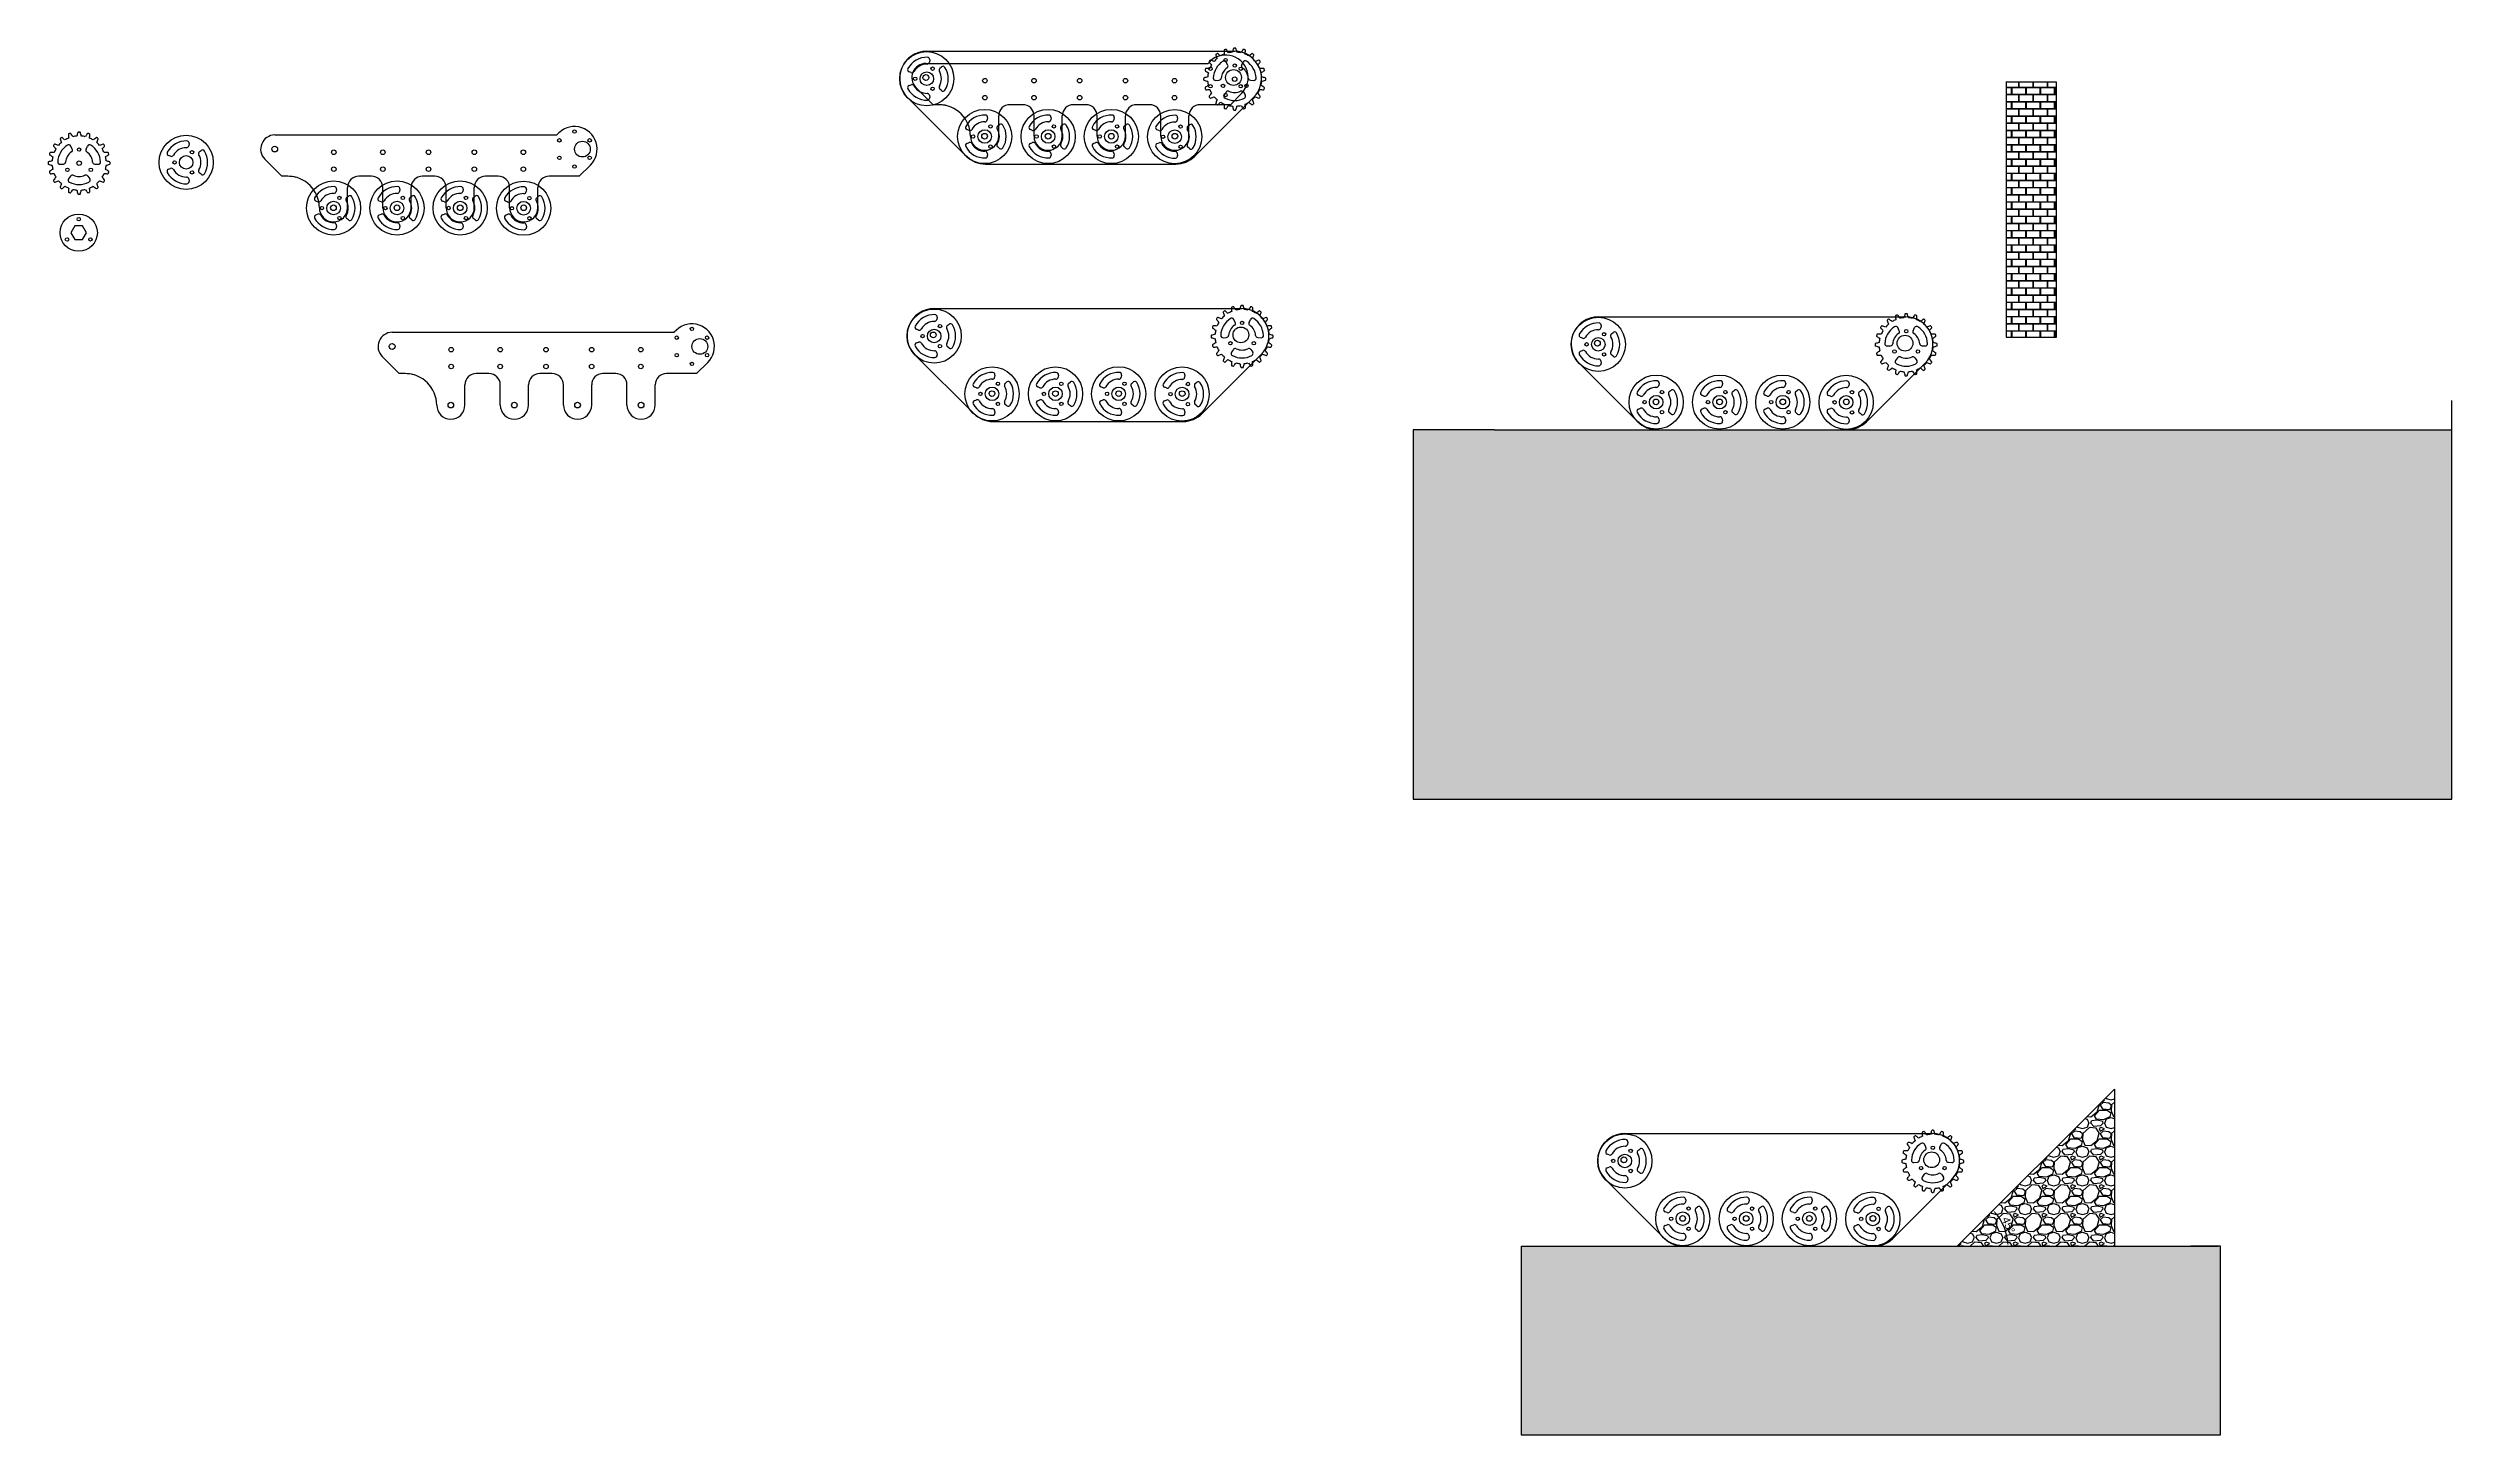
# Model space of a CAD drawing. Header units: millimetres. Extents: x 254 to 2384, y -2 to 1227.
import ezdxf

# ---------------------------------------------------------------- set-up
doc = ezdxf.new("R2010")
doc.units = ezdxf.units.MM
doc.styles.get("Standard").update_dxf_attribs({"font": 'arial.ttf'})
doc.dimstyles.new('ISO-25', dxfattribs={"dimtxt": 7, "dimasz": 2.5, "dimexe": 1.25, "dimexo": 0.625, "dimtad": 1, "dimtxsty": 'Standard', "dimcen": 2.5, "dimclrd": 1, "dimclre": 4, "dimadec": 0, "dimazin": 0, "dimtfac": 1, "dimtmove": 0, "dimatfit": 3, "dimfxl": 1, "dimarcsym": 0})
pattern_1 = [(228.01279, (42.4662, -284.514), (-203.2, -228.6), [3.41721, -338.30484]), (184.96974, (40.1802, -287.054), (304.7999999, 25.40000145), [5.86405, -580.5405]), (132.51045, (34.3382, -287.562), (254.0000001, -279.3999999), [4.13482, -409.34723]), (267.27369, (24.4322, -293.912), (25.40000005, 508), [5.34005, -528.66437]), (292.833654, (24.1782, -299.246), (-127, 304.8), [5.23634, -518.39808]), (357.27369, (26.2102, -304.072), (-508, 25.40000005), [5.34005, -528.66437]), (37.69424, (31.54425, -304.32605), (-330.2, -254.00000002), [7.06194, -699.13115]), (72.25533, (37.1322, -300.0081), (177.80000005, 558.8), [6.6672, -660.05257]), (121.429566, (39.1642, -293.658), (-203.2, 330.2), [5.35813, -530.45546]), (175.23636, (36.3702, -289.086), (279.4, -25.4), [6.11713, -299.73937]), (222.397438, (30.27425, -288.57805), (-304.8, -279.4), [7.91078, -783.16773]), (138.81407, (49.5782, -294.166), (-177.8, 152.4), [2.70005, -267.30566]), (171.469234, (47.5462, -292.388), (330.2, -50.79999994), [5.13682, -508.5464]), (225, (42.466, -291.626), (-4e-15, -25.4), [3.5921, -32.32893]), (203.19859, (40.6882, -288.578), (127, 50.8), [1.9344, -191.50622]), (291.8014, (38.9102, -289.34), (-25.4, 76.2), [2.73566, -134.04753]), (30.96376, (39.9262, -291.88), (76.2, 50.8), [4.4432, -143.66298]), (161.56505, (43.736, -289.594), (50.8, -25.4), [3.21287, -77.10898]), (16.38954, (24.1782, -289.34), (254, 76.2), [4.50088, -445.58827]), (70.34618, (28.4962, -288.07), (-101.6, -279.4), [3.776, -373.82216]), (293.19859, (43.7362, -284.514), (-50.8, 127), [3.8688, -189.57184]), (343.61046, (45.2602, -288.07), (-254, 76.2), [4.50088, -445.58827]), (339.44395, (24.1782, -305.088), (-127, 50.8), [4.34035, -212.67734]), (294.77514, (28.2422, -306.612), (-127.0000002, 279.4), [3.63672, -360.03593]), (66.80141, (43.9902, -309.914), (50.8, 127), [3.8688, -189.57184]), (17.354025, (45.5142, -306.358), (-330.2, -101.6), [4.25783, -421.52376]), (69.44395, (31.5442, -309.914), (-50.8, -127), [2.17018, -214.84752]), (101.30993, (42.466, -309.914), (-25.4, 101.6), [1.29515, -128.21995]), (165.96376, (42.212, -308.644), (76.2, -25.4), [5.23634, -99.49055]), (186.009006, (37.1322, -307.374), (254, 25.4), [4.85267, -480.41365]), (303.69007, (39.926, -294.166), (-25.4, 50.8), [3.66324, -87.91776]), (353.157227, (41.9582, -297.2141), (431.8, -50.8), [6.39557, -633.1601]), (60.9454, (48.3082, -297.976), (-101.6, -177.8), [2.61508, -258.89392]), (90, (49.578, -295.69), (-25.4, 25.4), [1.524, -23.876]), (120.25644, (36.6242, -306.612), (101.6, -177.8), [3.52867, -349.3394]), (48.01279, (34.8462, -303.564), (203.2, 228.6), [6.83443, -334.88762]), (0, (39.418, -298.484), (25.4, 25.4), [6.604, -18.796]), (325.30485, (46.0222, -298.484), (254.0000001, -177.7999999), [4.0161, -397.59317]), (254.0546, (49.3242, -300.77), (-25.4, -101.6), [3.6983, -181.2165]), (207.645975, (48.3082, -304.326), (-482.6, -253.99999997), [6.02145, -596.12464]), (175.42608, (42.9742, -307.1201), (-330.2, 25.4), [6.3703, -630.65846])]

msp = doc.modelspace()

# ---------------------------------------------------------------- blocks, each defined once
blk = doc.blocks.new('*U2')
for centre, radius, start, end in [((21.8, -6.5), 24.2, 160.7698, 168.7131), ((-0.5, 1), 0.771, 91.7013, 146.03), ((0, -25.7), 27.5, 88.9582, 91.0418), ((0.5, 1), 0.78, 34.3008, 87.9679), ((-21.8, -6.5), 24.2, 11.2869, 19.2302)]:
    blk.add_arc(centre, radius, start, end)
blk = doc.blocks.new('*U1')
at = {"color": 0, "linetype": 'ByBlock', "lineweight": -2, "transparency": 16777216}
for p, rotation in [((302.3, 231.9), 35.99999999999999), ((309.5, 235.6), 17.99999999999997), ((325.4, 235.6), 341.9999999999999), ((332.6, 231.9), 324), ((291.7, 211.1), 90), ((293, 219.1), 72), ((296.6, 226.2), 54), ((338.2, 226.2), 305.9999999999999), ((341.9, 219.1), 287.9999999999999), ((343.1, 211.1), 269.9999999999999), ((293, 203.2), 108), ((296.6, 196), 126), ((302.3, 190.3), 144), ((332.6, 190.3), 216), ((338.2, 196), 234), ((341.9, 203.2), 251.9999999999999), ((309.5, 186.7), 162.0000000000001), ((317.4, 185.4), 180), ((325.4, 186.7), 198)]:
    blk.add_blockref('*U2', p, dxfattribs=dict(at, rotation=rotation))
blk.add_blockref('*U2', (317.4, 236.8), dxfattribs=at)
blk = doc.blocks.new('*U7')
for centre, radius, start, end in [((21.8, -6.5), 24.2, 160.7698, 168.7131), ((-0.5, 1), 0.771, 91.7013, 146.03), ((0, -25.7), 27.5, 88.9582, 91.0418), ((0.5, 1), 0.78, 34.3008, 87.9679), ((-21.8, -6.5), 24.2, 11.2869, 19.2302)]:
    blk.add_arc(centre, radius, start, end)
blk = doc.blocks.new('*U6')
at = {"color": 0, "linetype": 'ByBlock', "lineweight": -2, "transparency": 16777216}
for p, rotation in [((302.3, 231.9), 35.99999999999999), ((309.5, 235.6), 17.99999999999997), ((325.4, 235.6), 341.9999999999999), ((332.6, 231.9), 324), ((291.7, 211.1), 90), ((293, 219.1), 72), ((296.6, 226.2), 54), ((338.2, 226.2), 305.9999999999999), ((341.9, 219.1), 287.9999999999999), ((343.1, 211.1), 269.9999999999999), ((293, 203.2), 108), ((296.6, 196), 126), ((302.3, 190.3), 144), ((332.6, 190.3), 216), ((338.2, 196), 234), ((341.9, 203.2), 251.9999999999999), ((309.5, 186.7), 162.0000000000001), ((317.4, 185.4), 180), ((325.4, 186.7), 198)]:
    blk.add_blockref('*U7', p, dxfattribs=dict(at, rotation=rotation))
blk.add_blockref('*U7', (317.4, 236.8), dxfattribs=at)
blk = doc.blocks.new('*U9')
for centre, radius, start, end in [((21.8, -6.5), 24.2, 160.7698, 168.7131), ((-0.5, 1), 0.771, 91.7013, 146.03), ((0, -25.7), 27.5, 88.9582, 91.0418), ((0.5, 1), 0.78, 34.3008, 87.9679), ((-21.8, -6.5), 24.2, 11.2869, 19.2302)]:
    blk.add_arc(centre, radius, start, end)
blk = doc.blocks.new('*U8')
at = {"color": 0, "linetype": 'ByBlock', "lineweight": -2, "transparency": 16777216}
for p, rotation in [((302.3, 231.9), 35.99999999999999), ((309.5, 235.6), 17.99999999999997), ((325.4, 235.6), 341.9999999999999), ((332.6, 231.9), 324), ((291.7, 211.1), 90), ((293, 219.1), 72), ((296.6, 226.2), 54), ((338.2, 226.2), 305.9999999999999), ((341.9, 219.1), 287.9999999999999), ((343.1, 211.1), 269.9999999999999), ((293, 203.2), 108), ((296.6, 196), 126), ((302.3, 190.3), 144), ((332.6, 190.3), 216), ((338.2, 196), 234), ((341.9, 203.2), 251.9999999999999), ((309.5, 186.7), 162.0000000000001), ((317.4, 185.4), 180), ((325.4, 186.7), 198)]:
    blk.add_blockref('*U9', p, dxfattribs=dict(at, rotation=rotation))
blk.add_blockref('*U9', (317.4, 236.8), dxfattribs=at)
blk = doc.blocks.new('*U11')
for centre, radius, start, end in [((21.8, -6.5), 24.2, 160.7698, 168.7131), ((-0.5, 1), 0.771, 91.7013, 146.03), ((0, -25.7), 27.5, 88.9582, 91.0418), ((0.5, 1), 0.78, 34.3008, 87.9679), ((-21.8, -6.5), 24.2, 11.2869, 19.2302)]:
    blk.add_arc(centre, radius, start, end)
blk = doc.blocks.new('*U10')
at = {"color": 0, "linetype": 'ByBlock', "lineweight": -2, "transparency": 16777216}
for p, rotation in [((302.3, 231.9), 35.99999999999999), ((309.5, 235.6), 17.99999999999997), ((325.4, 235.6), 341.9999999999999), ((332.6, 231.9), 324), ((291.7, 211.1), 90), ((293, 219.1), 72), ((296.6, 226.2), 54), ((338.2, 226.2), 305.9999999999999), ((341.9, 219.1), 287.9999999999999), ((343.1, 211.1), 269.9999999999999), ((293, 203.2), 108), ((296.6, 196), 126), ((302.3, 190.3), 144), ((332.6, 190.3), 216), ((338.2, 196), 234), ((341.9, 203.2), 251.9999999999999), ((309.5, 186.7), 162.0000000000001), ((317.4, 185.4), 180), ((325.4, 186.7), 198)]:
    blk.add_blockref('*U11', p, dxfattribs=dict(at, rotation=rotation))
blk.add_blockref('*U11', (317.4, 236.8), dxfattribs=at)
blk = doc.blocks.new('*U13')
for centre, radius, start, end in [((21.8, -6.5), 24.2, 160.7698, 168.7131), ((-0.5, 1), 0.771, 91.7013, 146.03), ((0, -25.7), 27.5, 88.9582, 91.0418), ((0.5, 1), 0.78, 34.3008, 87.9679), ((-21.8, -6.5), 24.2, 11.2869, 19.2302)]:
    blk.add_arc(centre, radius, start, end)
blk = doc.blocks.new('*U12')
at = {"color": 0, "linetype": 'ByBlock', "lineweight": -2, "transparency": 16777216}
for p, rotation in [((302.3, 231.9), 35.99999999999999), ((309.5, 235.6), 17.99999999999997), ((325.4, 235.6), 341.9999999999999), ((332.6, 231.9), 324), ((291.7, 211.1), 90), ((293, 219.1), 72), ((296.6, 226.2), 54), ((338.2, 226.2), 305.9999999999999), ((341.9, 219.1), 287.9999999999999), ((343.1, 211.1), 269.9999999999999), ((293, 203.2), 108), ((296.6, 196), 126), ((302.3, 190.3), 144), ((332.6, 190.3), 216), ((338.2, 196), 234), ((341.9, 203.2), 251.9999999999999), ((309.5, 186.7), 162.0000000000001), ((317.4, 185.4), 180), ((325.4, 186.7), 198)]:
    blk.add_blockref('*U13', p, dxfattribs=dict(at, rotation=rotation))
blk.add_blockref('*U13', (317.4, 236.8), dxfattribs=at)
blk = doc.blocks.new('*D14')
at = {"color": 1, "lineweight": -2, "transparency": 16777216}
blk.add_arc((1945.3, 165.2), 45, 3.1807, 41.8193, dxfattribs=at)
at = {"color": 1, "transparency": 16777216}
for points in [[(1978.6, 194.9), (1979.2, 195.5), (1977.2, 197)], [(1990.7, 167.7), (1989.9, 167.7), (1990.4, 165.2)]]:
    blk.add_solid(points, dxfattribs=at)
at = {"layer": 'Defpoints', "color": 0, "transparency": 16777216}
for p in [(2084.7, 304.6), (1988.8, 176.8), (1559.1, 165.2), (1945.3, 165.2), (2102.9, 165.2)]:
    blk.add_point(p, dxfattribs=at)
at = {"color": 0, "transparency": 16777216, "insert": (1990.8, 184), "char_height": 7, "attachment_point": 5, "rotation": 292.5}
blk.add_mtext('45°', dxfattribs=at)

# ---------------------------------------------------------------- dimensions: what is measured, and where the dimension line sits
dim = msp.add_angular_dim_2l(base=(1988.824, 176.833), line1=((1559.095, 165.176), (2102.918, 165.176)), line2=((1945.319, 165.176), (2084.73, 304.587)), dimstyle='ISO-25')
dim.commit()
dim.dimension.update_dxf_attribs({"geometry": '*D14', "text_midpoint": (1990.796, 184.013)})

# ---------------------------------------------------------------- hatches: boundary and pattern name
h = msp.add_hatch()
h.set_pattern_fill('BRICK', color=256)
h.set_pattern_definition([(0, (2013.0655, 1077.89), (0, 6.35), []), (90, (2013.065, 1077.89), (-12.7, 8e-16), [6.35, -6.35]), (90, (2019.415, 1077.89), (-12.7, 8e-16), [-6.35, 6.35])])
h.paths.add_polyline_path([(2033.381, 1196.838), (1988.809, 1196.838), (1988.809, 970.708), (2033.381, 970.708)])
h = msp.add_hatch()
h.set_pattern_fill('BRICK', color=256)
h.set_pattern_definition([(0, (-6.657, 11.328), (0, 6.35), []), (90, (-6.657, 11.328), (-12.7, 8e-16), [6.35, -6.35]), (90, (-0.307, 11.328), (-12.7, 8e-16), [-6.35, 6.35])])
h.paths.add_polyline_path([(2033.381, 1196.838), (1988.809, 1196.838), (1988.809, 970.708), (2033.381, 970.708)])
h = msp.add_hatch()
h.set_pattern_fill('GRAVEL', color=256)
h.paths.add_polyline_path([(2383.692, 888.775), (2153.056, 888.775), (2079.342, 888.775), (1535.519, 888.775), (1463.488, 888.775), (1463.488, 561.413), (2383.692, 561.413)])
h = msp.add_hatch()
h.set_pattern_fill('GRAVEL', color=256)
h.set_pattern_definition(pattern_1)
h.paths.add_polyline_path([(2084.73, 304.587), (1945.319, 165.176), (2084.73, 165.176)])
h = msp.add_hatch()
h.set_pattern_fill('GRAVEL', color=256)
h.set_pattern_definition(pattern_1)
h.paths.add_polyline_path([(2178.63, 165.176), (2176.632, 165.176), (2152.444, 165.176), (2102.918, 165.176), (1559.095, 165.176), (1559.095, -1.952), (2178.63, -1.952)])

# ---------------------------------------------------------------- linework, layer by layer
for p, q in [((1032.43, 1224.163), (1305.008, 1224.163)), ((1035.015, 1216.523), (1034.708, 1214.531)), ((1299.147, 1211.921), (1297.808, 1214.634)), ((1311.419, 1211.921), (1312.759, 1214.634)), ((1018.592, 1205.226), (1016.713, 1205.957)), ((1016.713, 1193.719), (1018.592, 1194.449)), ((1031.646, 1213.378), (1281.612, 1213.378)), ((1044.041, 1209.142), (1045.614, 1210.404)), ((1288.437, 1198.403), (1291.456, 1198.599)), ((1319.111, 1198.599), (1322.13, 1198.403)), ((1988.809, 1197.409), (1988.809, 970.708)), ((2033.381, 1196.838), (1988.809, 1196.838)), ((2033.381, 970.708), (2033.381, 1196.838)), ((1015.459, 1183.193), (1067.459, 1131.193)), ((1022.807, 1192.039), (1038.023, 1176.823)), ((1034.708, 1185.145), (1035.015, 1183.152)), ((1043.201, 1176.823), (1038.023, 1176.823)), ((1045.614, 1189.271), (1044.041, 1190.533)), ((1117.435, 1176.823), (1106.146, 1176.823)), ((1173.435, 1176.823), (1162.435, 1176.823)), ((1229.724, 1176.823), (1218.435, 1176.823)), ((1321.979, 1183.193), (1269.979, 1131.193)), ((1301.454, 1176.823), (1274.724, 1176.823)), ((1297.592, 1187.971), (1295.912, 1185.455)), ((1311.367, 1186.736), (1301.454, 1176.823)), ((1312.975, 1187.971), (1314.654, 1185.455)), ((1320.393, 1176.855), (1320.417, 1176.82)), ((1069.905, 1154.029), (1068.026, 1154.76)), ((1086.328, 1165.326), (1086.021, 1163.333)), ((1095.354, 1157.945), (1096.926, 1159.207)), ((1096.146, 1148.878), (1096.146, 1166.823)), ((1126.105, 1154.027), (1124.227, 1154.758)), ((1127.435, 1148.878), (1127.435, 1166.823)), ((1142.528, 1165.324), (1142.222, 1163.331)), ((1151.555, 1157.943), (1153.127, 1159.205)), ((1152.435, 1148.878), (1152.435, 1166.823)), ((1182.075, 1154.038), (1180.196, 1154.769)), ((1183.435, 1148.878), (1183.435, 1166.823)), ((1198.497, 1165.335), (1198.191, 1163.343)), ((1207.524, 1157.954), (1209.096, 1159.216)), ((1208.435, 1148.878), (1208.435, 1166.823)), ((1238.26, 1153.849), (1236.381, 1154.579)), ((1239.724, 1148.878), (1239.724, 1166.823)), ((1254.683, 1165.146), (1254.376, 1163.153)), ((1263.709, 1157.765), (1265.281, 1159.027)), ((1264.724, 1148.878), (1264.724, 1166.823)), ((275.289, 1137.505), (273.949, 1140.217)), ((287.56, 1137.505), (288.9, 1140.217)), ((362.444, 1131.102), (360.566, 1131.833)), ((378.867, 1142.399), (378.56, 1140.407)), ((387.894, 1135.018), (389.466, 1136.28)), ((454.753, 1149.984), (704.719, 1149.984)), ((1068.026, 1142.521), (1069.905, 1143.252)), ((1086.021, 1133.947), (1086.328, 1131.955)), ((1096.926, 1138.074), (1095.354, 1139.336)), ((1124.227, 1142.519), (1126.105, 1143.25)), ((1142.222, 1133.945), (1142.528, 1131.953)), ((1153.127, 1138.072), (1151.555, 1139.334)), ((1180.196, 1142.531), (1182.075, 1143.261)), ((1198.191, 1133.957), (1198.497, 1131.964)), ((1209.096, 1138.084), (1207.524, 1139.345)), ((1236.381, 1142.341), (1238.26, 1143.072)), ((1254.376, 1133.767), (1254.683, 1131.775)), ((1265.281, 1137.894), (1263.709, 1139.156)), ((264.578, 1123.987), (267.597, 1124.183)), ((273.733, 1113.555), (272.053, 1111.039)), ((289.116, 1113.555), (290.795, 1111.039)), ((295.252, 1124.183), (298.271, 1123.987)), ((360.566, 1119.595), (362.444, 1120.325)), ((378.56, 1111.021), (378.867, 1109.028)), ((389.466, 1115.147), (387.894, 1116.409)), ((445.915, 1128.645), (461.131, 1113.429)), ((466.308, 1113.429), (461.131, 1113.429)), ((540.543, 1113.429), (529.253, 1113.429)), ((596.543, 1113.429), (585.543, 1113.429)), ((652.832, 1113.429), (641.543, 1113.429)), ((724.561, 1113.429), (697.832, 1113.429)), ((734.474, 1123.342), (724.561, 1113.429)), ((1084.43, 1124.163), (1253.008, 1124.163)), ((296.534, 1102.439), (296.558, 1102.404)), ((493.012, 1090.635), (491.133, 1091.366)), ((509.435, 1101.932), (509.128, 1099.94)), ((518.461, 1094.551), (520.034, 1095.813)), ((519.253, 1085.484), (519.253, 1103.429)), ((549.213, 1090.633), (547.334, 1091.364)), ((550.543, 1085.484), (550.543, 1103.429)), ((565.635, 1101.93), (565.329, 1099.938)), ((574.662, 1094.549), (576.234, 1095.811)), ((575.543, 1085.484), (575.543, 1103.429)), ((605.182, 1090.645), (603.303, 1091.375)), ((606.543, 1085.484), (606.543, 1103.429)), ((621.605, 1101.942), (621.298, 1099.949)), ((630.631, 1094.561), (632.203, 1095.822)), ((631.543, 1085.484), (631.543, 1103.429)), ((661.367, 1090.455), (659.488, 1091.186)), ((662.832, 1085.484), (662.832, 1103.429)), ((677.79, 1101.752), (677.483, 1099.76)), ((686.816, 1094.371), (688.389, 1095.633)), ((687.832, 1085.484), (687.832, 1103.429)), ((491.133, 1079.127), (493.012, 1079.858)), ((509.128, 1070.553), (509.435, 1068.561)), ((520.034, 1074.68), (518.461, 1075.942)), ((547.334, 1079.125), (549.213, 1079.856)), ((565.329, 1070.551), (565.635, 1068.559)), ((576.234, 1074.678), (574.662, 1075.94)), ((603.303, 1079.137), (605.182, 1079.867)), ((621.298, 1070.563), (621.605, 1068.57)), ((632.203, 1074.69), (630.631, 1075.951)), ((659.488, 1078.947), (661.367, 1079.678)), ((677.483, 1070.373), (677.79, 1068.381)), ((688.389, 1074.5), (686.816, 1075.762)), ((1038.964, 996.095), (1311.542, 996.095)), ((1041.549, 988.455), (1041.242, 986.462)), ((1050.575, 981.074), (1052.147, 982.336)), ((1305.681, 983.852), (1304.342, 986.565)), ((1317.953, 983.852), (1319.293, 986.565)), ((1627.339, 988.775), (1899.918, 988.775)), ((1629.924, 981.135), (1629.618, 979.143)), ((558.751, 975.112), (808.717, 975.112)), ((1025.126, 977.158), (1023.247, 977.889)), ((1023.247, 965.65), (1025.126, 966.381)), ((1052.147, 961.203), (1050.575, 962.465)), ((1294.971, 970.334), (1297.99, 970.53)), ((1304.126, 959.903), (1302.446, 957.386)), ((1319.509, 959.903), (1321.188, 957.386)), ((1325.644, 970.53), (1328.664, 970.334)), ((1613.502, 969.838), (1611.623, 970.569)), ((1611.623, 958.33), (1613.502, 959.061)), ((1638.951, 973.754), (1640.523, 975.016)), ((1883.347, 963.015), (1886.366, 963.211)), ((1894.057, 976.533), (1892.717, 979.245)), ((1906.329, 976.533), (1907.669, 979.245)), ((1914.02, 963.211), (1917.039, 963.015)), ((1988.809, 970.708), (2033.381, 970.708)), ((549.913, 953.773), (565.129, 938.557)), ((570.306, 938.557), (565.129, 938.557)), ((644.541, 938.557), (633.251, 938.557)), ((700.541, 938.557), (689.541, 938.557)), ((756.83, 938.557), (745.541, 938.557)), ((828.559, 938.557), (801.83, 938.557)), ((838.472, 948.47), (828.559, 938.557)), ((1021.993, 955.124), (1073.993, 903.124)), ((1041.242, 957.076), (1041.549, 955.084)), ((1092.861, 937.257), (1092.555, 935.265)), ((1149.062, 937.255), (1148.755, 935.263)), ((1205.031, 937.267), (1204.724, 935.275)), ((1328.512, 955.124), (1276.512, 903.124)), ((1326.927, 948.787), (1326.95, 948.751)), ((1610.369, 947.805), (1662.369, 895.805)), ((1629.618, 949.757), (1629.924, 947.764)), ((1640.523, 953.883), (1638.951, 955.145)), ((1916.888, 947.805), (1864.888, 895.805)), ((1892.502, 952.583), (1890.822, 950.067)), ((1907.884, 952.583), (1909.564, 950.067)), ((1915.303, 941.467), (1915.326, 941.432)), ((623.251, 910.612), (623.251, 928.557)), ((654.541, 910.612), (654.541, 928.557)), ((679.541, 910.612), (679.541, 928.557)), ((710.541, 910.612), (710.541, 928.557)), ((735.541, 910.612), (735.541, 928.557)), ((766.83, 910.612), (766.83, 928.557)), ((791.83, 910.612), (791.83, 928.557)), ((1076.439, 925.96), (1074.56, 926.691)), ((1101.888, 929.876), (1103.46, 931.138)), ((1132.639, 925.958), (1130.76, 926.689)), ((1158.089, 929.874), (1159.661, 931.136)), ((1188.608, 925.97), (1186.73, 926.701)), ((1214.058, 929.886), (1215.63, 931.148)), ((1244.794, 925.78), (1242.915, 926.511)), ((1261.216, 937.077), (1260.91, 935.085)), ((1270.243, 929.696), (1271.815, 930.958)), ((1664.815, 918.641), (1662.936, 919.371)), ((1681.237, 929.938), (1680.931, 927.945)), ((1690.264, 922.557), (1691.836, 923.818)), ((1721.015, 918.639), (1719.136, 919.369)), ((1737.438, 929.936), (1737.131, 927.943)), ((1746.464, 922.555), (1748.037, 923.817)), ((1776.984, 918.65), (1775.106, 919.381)), ((1793.407, 929.947), (1793.1, 927.955)), ((1802.434, 922.566), (1804.006, 923.828)), ((1833.17, 918.461), (1831.291, 919.191)), ((1849.592, 929.758), (1849.286, 927.765)), ((1858.619, 922.377), (1860.191, 923.638)), ((1074.56, 914.453), (1076.439, 915.183)), ((1090.964, 896.095), (1259.542, 896.095)), ((1092.555, 905.879), (1092.861, 903.886)), ((1103.46, 910.006), (1101.888, 911.267)), ((1130.76, 914.451), (1132.639, 915.181)), ((1148.755, 905.877), (1149.062, 903.884)), ((1159.661, 910.004), (1158.089, 911.265)), ((1186.73, 914.462), (1188.608, 915.193)), ((1204.724, 905.888), (1205.031, 903.896)), ((1215.63, 910.015), (1214.058, 911.277)), ((1242.915, 914.273), (1244.794, 915.003)), ((1260.91, 905.699), (1261.216, 903.706)), ((1271.815, 909.826), (1270.243, 911.087)), ((1662.936, 907.133), (1664.815, 907.864)), ((1680.931, 898.559), (1681.237, 896.567)), ((1691.836, 902.686), (1690.264, 903.948)), ((1719.136, 907.131), (1721.015, 907.862)), ((1737.131, 898.557), (1737.438, 896.565)), ((1748.037, 902.684), (1746.464, 903.946)), ((1775.106, 907.142), (1776.984, 907.873)), ((1793.1, 898.569), (1793.407, 896.576)), ((1804.006, 902.695), (1802.434, 903.957)), ((1831.291, 906.953), (1833.17, 907.684)), ((1849.286, 898.379), (1849.592, 896.387)), ((1860.191, 902.506), (1858.619, 903.768)), ((2383.692, 561.413), (2383.692, 914.655)), ((1535.519, 888.775), (1463.488, 888.775)), ((1463.488, 888.775), (1463.488, 561.413)), ((1535.519, 888.775), (2079.342, 888.775)), ((1679.339, 888.775), (1847.918, 888.775)), ((2079.342, 888.775), (2153.056, 888.775)), ((2153.056, 888.775), (2383.692, 888.775)), ((1463.488, 561.413), (2383.692, 561.413)), ((1945.319, 165.176), (2084.73, 304.587)), ((2084.73, 304.587), (2084.73, 165.176)), ((1650.916, 265.176), (1923.494, 265.176)), ((1653.501, 257.536), (1653.194, 255.544)), ((1917.633, 252.933), (1916.294, 255.646)), ((1929.905, 252.933), (1931.245, 255.646)), ((1637.078, 246.239), (1635.199, 246.97)), ((1635.199, 234.731), (1637.078, 235.462)), ((1662.527, 250.155), (1664.099, 251.417)), ((1906.923, 239.415), (1909.942, 239.612)), ((1937.596, 239.612), (1940.616, 239.415)), ((1633.945, 224.206), (1685.945, 172.206)), ((1653.194, 226.157), (1653.501, 224.165)), ((1664.099, 230.284), (1662.527, 231.546)), ((1940.465, 224.206), (1888.465, 172.206)), ((1916.078, 228.984), (1914.398, 226.467)), ((1931.461, 228.984), (1933.14, 226.467)), ((1938.879, 217.868), (1938.902, 217.832)), ((1688.391, 195.041), (1686.512, 195.772)), ((1704.813, 206.339), (1704.507, 204.346)), ((1713.84, 198.958), (1715.412, 200.219)), ((1744.591, 195.04), (1742.713, 195.77)), ((1761.014, 206.337), (1760.707, 204.344)), ((1770.041, 198.956), (1771.613, 200.217)), ((1800.561, 195.051), (1798.682, 195.782)), ((1816.983, 206.348), (1816.677, 204.356)), ((1826.01, 198.967), (1827.582, 200.229)), ((1856.746, 194.861), (1854.867, 195.592)), ((1873.168, 206.158), (1872.862, 204.166)), ((1882.195, 198.777), (1883.767, 200.039)), ((1686.512, 183.534), (1688.391, 184.264)), ((1704.507, 174.96), (1704.813, 172.967)), ((1715.412, 179.087), (1713.84, 180.348)), ((1742.713, 183.532), (1744.591, 184.262)), ((1760.707, 174.958), (1761.014, 172.965)), ((1771.613, 179.085), (1770.041, 180.346)), ((1798.682, 183.543), (1800.561, 184.274)), ((1816.677, 174.969), (1816.983, 172.977)), ((1827.582, 179.096), (1826.01, 180.358)), ((1854.867, 183.354), (1856.746, 184.084)), ((1872.862, 174.78), (1873.168, 172.787)), ((1883.767, 178.907), (1882.195, 180.168)), ((1559.095, 165.176), (2102.918, 165.176)), ((1559.095, 165.176), (1559.095, -1.952)), ((1702.916, 165.176), (1871.494, 165.176)), ((2102.918, 165.176), (2176.632, 165.176)), ((2176.632, 165.176), (2152.444, 165.176)), ((2178.63, 165.176), (2176.632, 165.176)), ((2178.63, -1.952), (2178.63, 165.176)), ((1559.095, -1.952), (2178.63, -1.952))]:
    msp.add_line(p, q)
msp.add_lwpolyline([(277.618, 1069.386), (274.154, 1063.386), (277.618, 1057.386), (284.546, 1057.386), (288.01, 1063.386), (284.546, 1069.386)], close=True)
for centre, radius in [((1032.447, 1199.838), 24), ((1297.224, 1216.378), 1.5), ((1022.147, 1199.838), 1.5), ((1032.447, 1199.838), 6), ((1031.646, 1200.878), 2.58), ((1037.597, 1208.758), 1.5), ((1083.935, 1198.068), 2), ((1127.435, 1198.068), 2), ((1167.935, 1198.068), 2), ((1208.435, 1198.068), 2), ((1251.935, 1198.068), 2), ((1283.801, 1208.628), 1.5), ((1283.801, 1193.128), 1.5), ((1294.891, 1193.497), 1.5), ((1304.224, 1200.878), 7), ((1305.283, 1199.497), 2), ((1305.283, 1211.497), 1.5), ((1310.648, 1208.628), 1.5), ((1310.648, 1193.128), 1.5), ((1315.676, 1193.497), 1.5), ((1037.597, 1190.918), 1.5), ((1083.76, 1148.64), 24), ((1083.935, 1183.068), 2), ((1139.961, 1148.638), 24), ((1127.435, 1183.068), 2), ((1167.935, 1183.068), 2), ((1195.93, 1148.65), 24), ((1208.435, 1183.068), 2), ((1252.115, 1148.46), 24), ((1251.935, 1183.068), 2), ((1297.224, 1185.378), 1.5), ((720.332, 1152.984), 1.5), ((1073.46, 1148.64), 1.5), ((1083.76, 1148.64), 6), ((1083.646, 1148.878), 2.5), ((1088.91, 1157.56), 1.5), ((1129.661, 1148.638), 1.5), ((1139.961, 1148.638), 6), ((1139.935, 1148.878), 2.5), ((1145.111, 1157.558), 1.5), ((1185.63, 1148.65), 1.5), ((1195.93, 1148.65), 6), ((1195.935, 1148.878), 2.5), ((1201.08, 1157.57), 1.5), ((1252.115, 1148.46), 6), ((1252.224, 1148.878), 2.5), ((1257.265, 1157.38), 1.5), ((281.424, 1137.081), 1.5), ((376.3, 1125.714), 24), ((376.3, 1125.714), 6), ((381.45, 1134.634), 1.5), ((454.753, 1137.484), 2.58), ((507.043, 1134.674), 2), ((550.543, 1134.674), 2), ((591.043, 1134.674), 2), ((631.543, 1134.674), 2), ((675.043, 1134.674), 2), ((706.908, 1145.234), 1.5), ((706.908, 1129.734), 1.5), ((727.332, 1137.484), 7), ((733.755, 1145.234), 1.5), ((733.755, 1129.734), 1.5), ((1088.91, 1139.72), 1.5), ((1145.111, 1139.718), 1.5), ((1201.08, 1139.73), 1.5), ((1241.815, 1148.46), 1.5), ((1257.265, 1139.54), 1.5), ((271.032, 1119.081), 1.5), ((281.424, 1125.081), 2), ((291.817, 1119.081), 1.5), ((366, 1125.714), 1.5), ((381.45, 1116.794), 1.5), ((506.867, 1085.246), 24), ((507.043, 1119.674), 2), ((563.068, 1085.245), 24), ((550.543, 1119.674), 2), ((591.043, 1119.674), 2), ((619.037, 1085.256), 24), ((631.543, 1119.674), 2), ((675.222, 1085.066), 24), ((675.043, 1119.674), 2), ((720.332, 1121.984), 1.5), ((496.567, 1085.246), 1.5), ((506.867, 1085.246), 6), ((506.753, 1085.484), 2.5), ((512.017, 1094.167), 1.5), ((552.768, 1085.245), 1.5), ((563.068, 1085.245), 6), ((563.043, 1085.484), 2.5), ((568.218, 1094.165), 1.5), ((608.737, 1085.256), 1.5), ((619.037, 1085.256), 6), ((619.043, 1085.484), 2.5), ((624.187, 1094.176), 1.5), ((664.922, 1085.066), 1.5), ((675.222, 1085.066), 6), ((675.332, 1085.484), 2.5), ((680.372, 1093.986), 1.5), ((281.082, 1063.386), 16.5), ((281.082, 1075.386), 1.5), ((512.017, 1076.326), 1.5), ((568.218, 1076.324), 1.5), ((624.187, 1076.336), 1.5), ((680.372, 1076.146), 1.5), ((270.69, 1057.386), 1.5), ((291.474, 1057.386), 1.45), ((1038.981, 971.769), 24), ((1044.131, 980.689), 1.5), ((1310.758, 972.81), 7), ((1311.817, 983.429), 1.5), ((1627.357, 964.45), 24), ((558.751, 962.612), 2.58), ((611.041, 959.802), 2), ((654.541, 959.802), 2), ((695.041, 959.802), 2), ((735.541, 959.802), 2), ((779.041, 959.802), 2), ((810.906, 970.362), 1.5), ((824.33, 978.112), 1.5), ((831.33, 962.612), 7), ((837.753, 970.362), 1.5), ((1028.681, 971.769), 1.5), ((1038.981, 971.769), 6), ((1038.18, 972.81), 2.58), ((1044.131, 962.849), 1.5), ((1301.425, 965.429), 1.5), ((1322.209, 965.429), 1.5), ((1617.057, 964.45), 1.5), ((1627.357, 964.45), 6), ((1626.556, 965.49), 2.58), ((1632.507, 973.37), 1.5), ((1889.801, 958.109), 1.5), ((1899.134, 965.49), 7), ((1900.193, 976.109), 1.5), ((1910.585, 958.109), 1.5), ((611.041, 944.802), 2), ((654.541, 944.802), 2), ((695.041, 944.802), 2), ((735.541, 944.802), 2), ((779.041, 944.802), 2), ((810.906, 954.862), 1.5), ((824.33, 947.112), 1.5), ((837.753, 954.862), 1.5), ((1090.294, 920.572), 24), ((1146.494, 920.57), 24), ((1202.464, 920.581), 24), ((1258.649, 920.392), 24), ((1632.507, 955.53), 1.5), ((1678.67, 913.252), 24), ((1734.87, 913.25), 24), ((1790.839, 913.262), 24), ((1079.994, 920.572), 1.5), ((1090.294, 920.572), 6), ((1090.18, 920.81), 2.5), ((1095.444, 929.492), 1.5), ((1136.194, 920.57), 1.5), ((1146.494, 920.57), 6), ((1146.469, 920.81), 2.5), ((1151.644, 929.49), 1.5), ((1192.164, 920.581), 1.5), ((1202.464, 920.581), 6), ((1202.469, 920.81), 2.5), ((1207.614, 929.501), 1.5), ((1248.349, 920.392), 1.5), ((1258.649, 920.392), 6), ((1258.758, 920.81), 2.5), ((1263.799, 929.312), 1.5), ((1678.67, 913.252), 6), ((1678.556, 913.49), 2.5), ((1683.82, 922.172), 1.5), ((1734.87, 913.25), 6), ((1734.845, 913.49), 2.5), ((1740.02, 922.17), 1.5), ((1790.839, 913.262), 6), ((1790.845, 913.49), 2.5), ((1795.989, 922.182), 1.5), ((1847.025, 913.072), 24), ((1847.025, 913.072), 6), ((1847.134, 913.49), 2.5), ((1852.175, 921.992), 1.5), ((610.751, 910.612), 2.5), ((667.041, 910.612), 2.5), ((723.041, 910.612), 2.5), ((779.33, 910.612), 2.5), ((1095.444, 911.652), 1.5), ((1151.644, 911.65), 1.5), ((1207.614, 911.661), 1.5), ((1263.799, 911.472), 1.5), ((1668.37, 913.252), 1.5), ((1683.82, 904.332), 1.5), ((1724.57, 913.25), 1.5), ((1740.02, 904.33), 1.5), ((1780.539, 913.262), 1.5), ((1795.989, 904.342), 1.5), ((1836.725, 913.072), 1.5), ((1852.175, 904.152), 1.5), ((1650.933, 240.85), 24), ((1640.633, 240.85), 1.5), ((1650.933, 240.85), 6), ((1650.132, 241.891), 2.58), ((1656.083, 249.77), 1.5), ((1913.377, 234.51), 1.5), ((1922.71, 241.891), 7), ((1923.769, 252.51), 1.5), ((1934.161, 234.51), 1.5), ((1656.083, 231.93), 1.5), ((1702.246, 189.653), 24), ((1758.446, 189.651), 24), ((1814.416, 189.663), 24), ((1870.601, 189.473), 24), ((1702.246, 189.653), 6), ((1702.132, 189.891), 2.5), ((1707.396, 198.573), 1.5), ((1758.446, 189.651), 6), ((1758.421, 189.891), 2.5), ((1763.596, 198.571), 1.5), ((1814.416, 189.663), 6), ((1814.421, 189.891), 2.5), ((1819.566, 198.583), 1.5), ((1870.601, 189.473), 6), ((1870.71, 189.891), 2.5), ((1875.751, 198.393), 1.5), ((1691.946, 189.653), 1.5), ((1707.396, 180.733), 1.5), ((1748.146, 189.651), 1.5), ((1763.596, 180.731), 1.5), ((1804.116, 189.663), 1.5), ((1819.566, 180.742), 1.5), ((1860.301, 189.473), 1.5), ((1875.751, 180.553), 1.5)]:
    msp.add_circle(centre, radius)
for centre, radius, start, end in [((1032.43, 1200.163), 24, 90, 225), ((1032.447, 1199.838), 19, 88.008482, 151.991518), ((1032.731, 1214.835), 2, 268.914411, 351.252155), ((1033.038, 1216.827), 2, 351.252155, 88.008482), ((1297.224, 1200.878), 20, 315, 141.317813), ((1305.283, 1199.497), 19, 123.0399, 176.9601), ((1305.283, 1199.497), 24, 130.780192, 139.219808), ((1305.283, 1199.497), 24, 112.780192, 121.219808), ((1296.014, 1213.748), 2, 26.283572, 123.0399), ((1305.283, 1199.497), 24, 94.780192, 103.219808), ((1305.008, 1200.163), 24, 315, 90), ((1305.283, 1199.497), 24, 76.780192, 85.219808), ((1314.552, 1213.748), 2, 56.9601, 153.716428), ((1305.283, 1199.497), 24, 58.780192, 67.219808), ((1305.283, 1199.497), 19, 3.0399, 56.9601), ((1305.283, 1199.497), 24, 40.780192, 49.219808), ((1017.438, 1207.821), 2, 151.991518, 248.747845), ((1017.438, 1191.855), 2, 111.252155, 208.008482), ((1019.317, 1207.09), 2, 248.747845, 331.085589), ((1019.317, 1192.585), 2, 28.914411, 111.252155), ((1031.646, 1200.878), 12.5, 90, 225), ((1032.447, 1199.838), 13, 88.914411, 151.085589), ((1032.447, 1199.838), 13, 208.914411, 271.085589), ((1045.293, 1207.583), 2, 128.747845, 211.085589), ((1045.293, 1192.093), 2, 148.914411, 231.252155), ((1032.447, 1199.838), 13, 328.914411, 31.085589), ((1046.865, 1208.844), 2, 31.991518, 128.747845), ((1032.447, 1199.838), 19, 328.008482, 31.991518), ((1305.283, 1199.497), 24, 166.780192, 175.219808), ((1305.283, 1199.497), 24, 184.780192, 193.219808), ((1305.283, 1199.497), 24, 148.780192, 157.219808), ((1288.307, 1200.399), 2, 176.9601, 273.716428), ((1291.326, 1200.595), 2, 273.716428, 355.503217), ((1305.283, 1199.497), 12, 124.496783, 175.503217), ((1297.354, 1211.035), 2, 304.496783, 26.283572), ((1313.212, 1211.035), 2, 153.716428, 235.503217), ((1305.283, 1199.497), 12, 4.496783, 55.503217), ((1319.24, 1200.595), 2, 184.496783, 266.283572), ((1322.259, 1200.399), 2, 266.283572, 3.0399), ((1305.283, 1199.497), 24, 22.780192, 31.219808), ((1305.283, 1199.497), 24, 4.780192, 13.219808), ((1305.283, 1199.497), 24, 346.780192, 355.219808), ((1032.447, 1199.838), 19, 208.008482, 271.991518), ((1032.731, 1184.84), 2, 8.747845, 91.085589), ((1033.038, 1182.848), 2, 271.991518, 8.747845), ((1042.266, 1141.973), 34.862, 76.10804, 88.46254), ((1043.201, 1148.878), 27.945, 0, 90), ((1046.865, 1190.831), 2, 231.252155, 328.008482), ((1106.146, 1166.823), 10, 90, 180), ((1117.435, 1166.823), 10, 0, 90), ((1162.435, 1166.823), 10, 90, 180), ((1173.435, 1166.823), 10, 0, 90), ((1218.435, 1166.823), 10, 90, 180), ((1229.724, 1166.823), 10, 0, 90), ((1274.724, 1166.823), 10, 90, 180), ((1305.283, 1199.497), 24, 202.780192, 211.219808), ((1305.283, 1199.497), 24, 220.780192, 229.219808), ((1305.283, 1199.497), 24, 238.780192, 247.219808), ((1297.576, 1184.345), 2, 146.283572, 243.0399), ((1305.283, 1199.497), 19, 243.0399, 296.9601), ((1299.255, 1186.861), 2, 64.496783, 146.283572), ((1305.283, 1199.497), 24, 256.780192, 265.219808), ((1305.283, 1199.497), 12, 244.496783, 295.503217), ((1305.283, 1199.497), 24, 274.780192, 283.219808), ((1311.311, 1186.861), 2, 33.716428, 115.503217), ((1312.991, 1184.345), 2, 296.9601, 33.716428), ((1305.283, 1199.497), 24, 292.780192, 301.219808), ((1305.283, 1199.497), 24, 310.780192, 319.219808), ((1305.283, 1199.497), 24, 328.780192, 337.219808), ((720.332, 1137.484), 20, 315, 141.317813), ((1068.751, 1156.624), 2, 151.991518, 248.747845), ((1083.76, 1148.64), 19, 88.008482, 151.991518), ((1070.63, 1155.893), 2, 248.747845, 331.085589), ((1083.76, 1148.64), 13, 88.914411, 151.085589), ((1084.044, 1163.638), 2, 268.914411, 351.252155), ((1084.351, 1165.63), 2, 351.252155, 88.008482), ((1096.606, 1156.385), 2, 128.747845, 211.085589), ((1083.76, 1148.64), 13, 328.914411, 31.085589), ((1098.178, 1157.647), 2, 31.991518, 128.747845), ((1083.76, 1148.64), 19, 328.008482, 31.991518), ((1124.952, 1156.622), 2, 151.991518, 248.747845), ((1139.961, 1148.638), 19, 88.008482, 151.991518), ((1126.83, 1155.891), 2, 248.747845, 331.085589), ((1139.961, 1148.638), 13, 88.914411, 151.085589), ((1140.245, 1163.636), 2, 268.914411, 351.252155), ((1140.551, 1165.628), 2, 351.252155, 88.008482), ((1152.807, 1156.383), 2, 128.747845, 211.085589), ((1139.961, 1148.638), 13, 328.914411, 31.085589), ((1154.379, 1157.645), 2, 31.991518, 128.747845), ((1139.961, 1148.638), 19, 328.008482, 31.991518), ((1180.921, 1156.633), 2, 151.991518, 248.747845), ((1195.93, 1148.65), 19, 88.008482, 151.991518), ((1182.8, 1155.902), 2, 248.747845, 331.085589), ((1195.93, 1148.65), 13, 88.914411, 151.085589), ((1196.214, 1163.647), 2, 268.914411, 351.252155), ((1196.521, 1165.64), 2, 351.252155, 88.008482), ((1208.776, 1156.395), 2, 128.747845, 211.085589), ((1195.93, 1148.65), 13, 328.914411, 31.085589), ((1210.348, 1157.656), 2, 31.991518, 128.747845), ((1195.93, 1148.65), 19, 328.008482, 31.991518), ((1237.106, 1156.443), 2, 151.991518, 248.747845), ((1252.115, 1148.46), 19, 88.008482, 151.991518), ((1238.985, 1155.713), 2, 248.747845, 331.085589), ((1252.115, 1148.46), 13, 88.914411, 151.085589), ((1252.399, 1163.458), 2, 268.914411, 351.252155), ((1252.706, 1165.45), 2, 351.252155, 88.008482), ((1264.961, 1156.205), 2, 128.747845, 211.085589), ((1252.115, 1148.46), 13, 328.914411, 31.085589), ((1266.533, 1157.467), 2, 31.991518, 128.747845), ((1252.115, 1148.46), 19, 328.008482, 31.991518), ((281.424, 1125.081), 24, 166.780192, 175.219808), ((281.424, 1125.081), 24, 148.780192, 157.219808), ((281.424, 1125.081), 19, 123.0399, 176.9601), ((281.424, 1125.081), 24, 130.780192, 139.219808), ((281.424, 1125.081), 24, 112.780192, 121.219808), ((281.424, 1125.081), 12, 124.496783, 175.503217), ((272.156, 1139.332), 2, 26.283572, 123.0399), ((273.495, 1136.619), 2, 304.496783, 26.283572), ((281.424, 1125.081), 24, 94.780192, 103.219808), ((281.424, 1125.081), 24, 76.780192, 85.219808), ((289.353, 1136.619), 2, 153.716428, 235.503217), ((281.424, 1125.081), 12, 4.496783, 55.503217), ((290.693, 1139.332), 2, 56.9601, 153.716428), ((281.424, 1125.081), 24, 58.780192, 67.219808), ((281.424, 1125.081), 19, 3.0399, 56.9601), ((281.424, 1125.081), 24, 40.780192, 49.219808), ((281.424, 1125.081), 24, 22.780192, 31.219808), ((281.424, 1125.081), 24, 4.780192, 13.219808), ((361.291, 1133.697), 2, 151.991518, 248.747845), ((376.3, 1125.714), 19, 88.008482, 151.991518), ((363.169, 1132.966), 2, 248.747845, 331.085589), ((376.3, 1125.714), 13, 88.914411, 151.085589), ((376.584, 1140.711), 2, 268.914411, 351.252155), ((376.89, 1142.704), 2, 351.252155, 88.008482), ((389.146, 1133.459), 2, 128.747845, 211.085589), ((376.3, 1125.714), 13, 328.914411, 31.085589), ((390.718, 1134.72), 2, 31.991518, 128.747845), ((376.3, 1125.714), 19, 328.008482, 31.991518), ((454.753, 1137.484), 12.5, 90, 225), ((1068.751, 1140.657), 2, 111.252155, 208.008482), ((1083.76, 1148.64), 19, 208.008482, 271.991518), ((1084.43, 1148.163), 24, 225, 270), ((1070.63, 1141.388), 2, 28.914411, 111.252155), ((1083.646, 1148.878), 12.5, 180, 0), ((1083.76, 1148.64), 13, 208.914411, 271.085589), ((1084.044, 1133.643), 2, 8.747845, 91.085589), ((1084.351, 1131.651), 2, 271.991518, 8.747845), ((1096.606, 1140.896), 2, 148.914411, 231.252155), ((1098.178, 1139.634), 2, 231.252155, 328.008482), ((1124.952, 1140.655), 2, 111.252155, 208.008482), ((1139.961, 1148.638), 19, 208.008482, 271.991518), ((1126.83, 1141.386), 2, 28.914411, 111.252155), ((1139.935, 1148.878), 12.5, 180, 0), ((1139.961, 1148.638), 13, 208.914411, 271.085589), ((1140.245, 1133.641), 2, 8.747845, 91.085589), ((1140.551, 1131.649), 2, 271.991518, 8.747845), ((1152.807, 1140.894), 2, 148.914411, 231.252155), ((1154.379, 1139.632), 2, 231.252155, 328.008482), ((1180.921, 1140.667), 2, 111.252155, 208.008482), ((1195.93, 1148.65), 19, 208.008482, 271.991518), ((1182.8, 1141.397), 2, 28.914411, 111.252155), ((1195.935, 1148.878), 12.5, 180, 0), ((1195.93, 1148.65), 13, 208.914411, 271.085589), ((1196.214, 1133.653), 2, 8.747845, 91.085589), ((1196.521, 1131.66), 2, 271.991518, 8.747845), ((1208.776, 1140.905), 2, 148.914411, 231.252155), ((1210.348, 1139.643), 2, 231.252155, 328.008482), ((1237.106, 1140.477), 2, 111.252155, 208.008482), ((1252.115, 1148.46), 19, 208.008482, 271.991518), ((1238.985, 1141.208), 2, 28.914411, 111.252155), ((1252.224, 1148.878), 12.5, 180, 0), ((1252.115, 1148.46), 13, 208.914411, 271.085589), ((1252.399, 1133.463), 2, 8.747845, 91.085589), ((1252.706, 1131.471), 2, 271.991518, 8.747845), ((1253.008, 1148.163), 24, 270, 315), ((1264.961, 1140.715), 2, 148.914411, 231.252155), ((1266.533, 1139.454), 2, 231.252155, 328.008482), ((281.424, 1125.081), 24, 184.780192, 193.219808), ((281.424, 1125.081), 24, 202.780192, 211.219808), ((264.448, 1125.982), 2, 176.9601, 273.716428), ((281.424, 1125.081), 24, 220.780192, 229.219808), ((267.467, 1126.178), 2, 273.716428, 355.503217), ((273.717, 1109.928), 2, 146.283572, 243.0399), ((281.424, 1125.081), 19, 243.0399, 296.9601), ((275.396, 1112.445), 2, 64.496783, 146.283572), ((281.424, 1125.081), 12, 244.496783, 295.503217), ((287.452, 1112.445), 2, 33.716428, 115.503217), ((289.132, 1109.928), 2, 296.9601, 33.716428), ((295.381, 1126.178), 2, 184.496783, 266.283572), ((281.424, 1125.081), 24, 310.780192, 319.219808), ((298.4, 1125.982), 2, 266.283572, 3.0399), ((281.424, 1125.081), 24, 328.780192, 337.219808), ((281.424, 1125.081), 24, 346.780192, 355.219808), ((361.291, 1117.731), 2, 111.252155, 208.008482), ((376.3, 1125.714), 19, 208.008482, 271.991518), ((363.169, 1118.461), 2, 28.914411, 111.252155), ((376.3, 1125.714), 13, 208.914411, 271.085589), ((376.584, 1110.716), 2, 8.747845, 91.085589), ((376.89, 1108.724), 2, 271.991518, 8.747845), ((389.146, 1117.969), 2, 148.914411, 231.252155), ((390.718, 1116.707), 2, 231.252155, 328.008482), ((465.373, 1078.579), 34.862, 76.10804, 88.46254), ((466.308, 1085.484), 27.945, 0, 90), ((529.253, 1103.429), 10, 90, 180), ((540.543, 1103.429), 10, 0, 90), ((585.543, 1103.429), 10, 90, 180), ((596.543, 1103.429), 10, 0, 90), ((641.543, 1103.429), 10, 90, 180), ((652.832, 1103.429), 10, 0, 90), ((697.832, 1103.429), 10, 90, 180), ((281.424, 1125.081), 24, 238.780192, 247.219808), ((281.424, 1125.081), 24, 256.780192, 265.219808), ((281.424, 1125.081), 24, 274.780192, 283.219808), ((281.424, 1125.081), 24, 292.780192, 301.219808), ((491.858, 1093.23), 2, 151.991518, 248.747845), ((506.867, 1085.246), 19, 88.008482, 151.991518), ((493.737, 1092.499), 2, 248.747845, 331.085589), ((506.867, 1085.246), 13, 88.914411, 151.085589), ((507.151, 1100.244), 2, 268.914411, 351.252155), ((507.458, 1102.236), 2, 351.252155, 88.008482), ((519.713, 1092.991), 2, 128.747845, 211.085589), ((506.867, 1085.246), 13, 328.914411, 31.085589), ((521.285, 1094.253), 2, 31.991518, 128.747845), ((506.867, 1085.246), 19, 328.008482, 31.991518), ((548.059, 1093.228), 2, 151.991518, 248.747845), ((563.068, 1085.245), 19, 88.008482, 151.991518), ((549.938, 1092.497), 2, 248.747845, 331.085589), ((563.068, 1085.245), 13, 88.914411, 151.085589), ((563.352, 1100.242), 2, 268.914411, 351.252155), ((563.659, 1102.234), 2, 351.252155, 88.008482), ((575.914, 1092.989), 2, 128.747845, 211.085589), ((563.068, 1085.245), 13, 328.914411, 31.085589), ((577.486, 1094.251), 2, 31.991518, 128.747845), ((563.068, 1085.245), 19, 328.008482, 31.991518), ((604.028, 1093.239), 2, 151.991518, 248.747845), ((619.037, 1085.256), 19, 88.008482, 151.991518), ((605.907, 1092.509), 2, 248.747845, 331.085589), ((619.037, 1085.256), 13, 88.914411, 151.085589), ((619.321, 1100.253), 2, 268.914411, 351.252155), ((619.628, 1102.246), 2, 351.252155, 88.008482), ((631.883, 1093.001), 2, 128.747845, 211.085589), ((619.037, 1085.256), 13, 328.914411, 31.085589), ((633.455, 1094.263), 2, 31.991518, 128.747845), ((619.037, 1085.256), 19, 328.008482, 31.991518), ((660.213, 1093.05), 2, 151.991518, 248.747845), ((675.222, 1085.066), 19, 88.008482, 151.991518), ((662.092, 1092.319), 2, 248.747845, 331.085589), ((675.222, 1085.066), 13, 88.914411, 151.085589), ((675.507, 1100.064), 2, 268.914411, 351.252155), ((675.813, 1102.056), 2, 351.252155, 88.008482), ((688.068, 1092.811), 2, 128.747845, 211.085589), ((675.222, 1085.066), 13, 328.914411, 31.085589), ((689.64, 1094.073), 2, 31.991518, 128.747845), ((675.222, 1085.066), 19, 328.008482, 31.991518), ((491.858, 1077.263), 2, 111.252155, 208.008482), ((506.867, 1085.246), 19, 208.008482, 271.991518), ((493.737, 1077.994), 2, 28.914411, 111.252155), ((506.753, 1085.484), 12.5, 180, 0), ((506.867, 1085.246), 13, 208.914411, 271.085589), ((507.151, 1070.249), 2, 8.747845, 91.085589), ((507.458, 1068.257), 2, 271.991518, 8.747845), ((519.713, 1077.502), 2, 148.914411, 231.252155), ((521.285, 1076.24), 2, 231.252155, 328.008482), ((548.059, 1077.261), 2, 111.252155, 208.008482), ((563.068, 1085.245), 19, 208.008482, 271.991518), ((549.938, 1077.992), 2, 28.914411, 111.252155), ((563.043, 1085.484), 12.5, 180, 0), ((563.068, 1085.245), 13, 208.914411, 271.085589), ((563.352, 1070.247), 2, 8.747845, 91.085589), ((563.659, 1068.255), 2, 271.991518, 8.747845), ((575.914, 1077.5), 2, 148.914411, 231.252155), ((577.486, 1076.238), 2, 231.252155, 328.008482), ((604.028, 1077.273), 2, 111.252155, 208.008482), ((619.037, 1085.256), 19, 208.008482, 271.991518), ((605.907, 1078.003), 2, 28.914411, 111.252155), ((619.043, 1085.484), 12.5, 180, 0), ((619.037, 1085.256), 13, 208.914411, 271.085589), ((619.321, 1070.259), 2, 8.747845, 91.085589), ((619.628, 1068.266), 2, 271.991518, 8.747845), ((631.883, 1077.511), 2, 148.914411, 231.252155), ((633.455, 1076.25), 2, 231.252155, 328.008482), ((660.213, 1077.083), 2, 111.252155, 208.008482), ((675.222, 1085.066), 19, 208.008482, 271.991518), ((662.092, 1077.814), 2, 28.914411, 111.252155), ((675.332, 1085.484), 12.5, 180, 0), ((675.222, 1085.066), 13, 208.914411, 271.085589), ((675.507, 1070.069), 2, 8.747845, 91.085589), ((675.813, 1068.077), 2, 271.991518, 8.747845), ((688.068, 1077.322), 2, 148.914411, 231.252155), ((689.64, 1076.06), 2, 231.252155, 328.008482), ((824.33, 962.612), 20, 315, 141.317813), ((1038.964, 972.095), 24, 90, 225), ((1023.972, 979.753), 2, 151.991518, 248.747845), ((1038.981, 971.769), 19, 88.008482, 151.991518), ((1038.981, 971.769), 13, 88.914411, 151.085589), ((1039.265, 986.767), 2, 268.914411, 351.252155), ((1039.572, 988.759), 2, 351.252155, 88.008482), ((1051.827, 979.514), 2, 128.747845, 211.085589), ((1053.399, 980.776), 2, 31.991518, 128.747845), ((1038.981, 971.769), 19, 328.008482, 31.991518), ((1311.817, 971.429), 24, 148.780192, 157.219808), ((1311.817, 971.429), 19, 123.0399, 176.9601), ((1311.817, 971.429), 24, 130.780192, 139.219808), ((1311.817, 971.429), 24, 112.780192, 121.219808), ((1311.817, 971.429), 12, 124.496783, 175.503217), ((1302.548, 985.68), 2, 26.283572, 123.0399), ((1303.888, 982.967), 2, 304.496783, 26.283572), ((1311.817, 971.429), 24, 94.780192, 103.219808), ((1311.542, 972.095), 24, 315, 90), ((1311.817, 971.429), 24, 76.780192, 85.219808), ((1319.746, 982.967), 2, 153.716428, 235.503217), ((1311.817, 971.429), 12, 4.496783, 55.503217), ((1321.086, 985.68), 2, 56.9601, 153.716428), ((1311.817, 971.429), 24, 58.780192, 67.219808), ((1311.817, 971.429), 19, 3.0399, 56.9601), ((1311.817, 971.429), 24, 40.780192, 49.219808), ((1311.817, 971.429), 24, 22.780192, 31.219808), ((1627.339, 964.775), 24, 90, 225), ((1627.357, 964.45), 19, 88.008482, 151.991518), ((1627.948, 981.439), 2, 351.252155, 88.008482), ((1900.193, 964.109), 19, 123.0399, 176.9601), ((1900.193, 964.109), 24, 130.780192, 139.219808), ((1900.193, 964.109), 24, 112.780192, 121.219808), ((1890.924, 978.36), 2, 26.283572, 123.0399), ((1900.193, 964.109), 24, 94.780192, 103.219808), ((1899.918, 964.775), 24, 315, 90), ((1900.193, 964.109), 24, 76.780192, 85.219808), ((1909.462, 978.36), 2, 56.9601, 153.716428), ((1900.193, 964.109), 24, 58.780192, 67.219808), ((1900.193, 964.109), 19, 3.0399, 56.9601), ((1900.193, 964.109), 24, 40.780192, 49.219808), ((558.751, 962.612), 12.5, 90, 225), ((1023.972, 963.786), 2, 111.252155, 208.008482), ((1038.981, 971.769), 19, 208.008482, 271.991518), ((1025.851, 979.022), 2, 248.747845, 331.085589), ((1025.851, 964.517), 2, 28.914411, 111.252155), ((1038.981, 971.769), 13, 208.914411, 271.085589), ((1039.265, 956.772), 2, 8.747845, 91.085589), ((1051.827, 964.025), 2, 148.914411, 231.252155), ((1038.981, 971.769), 13, 328.914411, 31.085589), ((1053.399, 962.763), 2, 231.252155, 328.008482), ((1311.817, 971.429), 24, 166.780192, 175.219808), ((1311.817, 971.429), 24, 184.780192, 193.219808), ((1311.817, 971.429), 24, 202.780192, 211.219808), ((1294.841, 972.33), 2, 176.9601, 273.716428), ((1297.86, 972.526), 2, 273.716428, 355.503217), ((1305.789, 958.793), 2, 64.496783, 146.283572), ((1311.817, 971.429), 12, 244.496783, 295.503217), ((1317.845, 958.793), 2, 33.716428, 115.503217), ((1325.774, 972.526), 2, 184.496783, 266.283572), ((1328.793, 972.33), 2, 266.283572, 3.0399), ((1311.817, 971.429), 24, 328.780192, 337.219808), ((1311.817, 971.429), 24, 4.780192, 13.219808), ((1311.817, 971.429), 24, 346.780192, 355.219808), ((1612.348, 972.433), 2, 151.991518, 248.747845), ((1614.227, 971.702), 2, 248.747845, 331.085589), ((1614.227, 957.197), 2, 28.914411, 111.252155), ((1627.357, 964.45), 13, 88.914411, 151.085589), ((1627.641, 979.447), 2, 268.914411, 351.252155), ((1640.203, 972.194), 2, 128.747845, 211.085589), ((1627.357, 964.45), 13, 328.914411, 31.085589), ((1641.775, 973.456), 2, 31.991518, 128.747845), ((1627.357, 964.45), 19, 328.008482, 31.991518), ((1900.193, 964.109), 24, 166.780192, 175.219808), ((1900.193, 964.109), 24, 184.780192, 193.219808), ((1900.193, 964.109), 24, 148.780192, 157.219808), ((1883.217, 965.01), 2, 176.9601, 273.716428), ((1886.236, 965.207), 2, 273.716428, 355.503217), ((1900.193, 964.109), 12, 124.496783, 175.503217), ((1892.264, 975.647), 2, 304.496783, 26.283572), ((1908.122, 975.647), 2, 153.716428, 235.503217), ((1900.193, 964.109), 12, 4.496783, 55.503217), ((1914.15, 965.207), 2, 184.496783, 266.283572), ((1917.169, 965.01), 2, 266.283572, 3.0399), ((1900.193, 964.109), 24, 22.780192, 31.219808), ((1900.193, 964.109), 24, 4.780192, 13.219808), ((1900.193, 964.109), 24, 346.780192, 355.219808), ((569.371, 903.707), 34.862, 76.10804, 88.46254), ((570.306, 910.612), 27.945, 0, 90), ((633.251, 928.557), 10, 90, 180), ((644.541, 928.557), 10, 0, 90), ((689.541, 928.557), 10, 90, 180), ((700.541, 928.557), 10, 0, 90), ((745.541, 928.557), 10, 90, 180), ((756.83, 928.557), 10, 0, 90), ((801.83, 928.557), 10, 90, 180), ((1039.572, 954.78), 2, 271.991518, 8.747845), ((1090.294, 920.572), 19, 88.008482, 151.991518), ((1090.885, 937.562), 2, 351.252155, 88.008482), ((1146.494, 920.57), 19, 88.008482, 151.991518), ((1147.085, 937.56), 2, 351.252155, 88.008482), ((1202.464, 920.581), 19, 88.008482, 151.991518), ((1203.054, 937.571), 2, 351.252155, 88.008482), ((1258.649, 920.392), 19, 88.008482, 151.991518), ((1259.24, 937.382), 2, 351.252155, 88.008482), ((1311.817, 971.429), 24, 220.780192, 229.219808), ((1311.817, 971.429), 24, 238.780192, 247.219808), ((1304.11, 956.276), 2, 146.283572, 243.0399), ((1311.817, 971.429), 19, 243.0399, 296.9601), ((1311.817, 971.429), 24, 256.780192, 265.219808), ((1311.817, 971.429), 24, 274.780192, 283.219808), ((1319.524, 956.276), 2, 296.9601, 33.716428), ((1311.817, 971.429), 24, 292.780192, 301.219808), ((1311.817, 971.429), 24, 310.780192, 319.219808), ((1612.348, 956.466), 2, 111.252155, 208.008482), ((1627.357, 964.45), 19, 208.008482, 271.991518), ((1627.357, 964.45), 13, 208.914411, 271.085589), ((1627.641, 949.452), 2, 8.747845, 91.085589), ((1627.948, 947.46), 2, 271.991518, 8.747845), ((1640.203, 956.705), 2, 148.914411, 231.252155), ((1641.775, 955.443), 2, 231.252155, 328.008482), ((1900.193, 964.109), 24, 202.780192, 211.219808), ((1900.193, 964.109), 24, 220.780192, 229.219808), ((1900.193, 964.109), 24, 238.780192, 247.219808), ((1892.486, 948.956), 2, 146.283572, 243.0399), ((1900.193, 964.109), 19, 243.0399, 296.9601), ((1894.165, 951.473), 2, 64.496783, 146.283572), ((1900.193, 964.109), 24, 256.780192, 265.219808), ((1900.193, 964.109), 12, 244.496783, 295.503217), ((1900.193, 964.109), 24, 274.780192, 283.219808), ((1906.221, 951.473), 2, 33.716428, 115.503217), ((1907.9, 948.956), 2, 296.9601, 33.716428), ((1900.193, 964.109), 24, 292.780192, 301.219808), ((1900.193, 964.109), 24, 310.780192, 319.219808), ((1900.193, 964.109), 24, 328.780192, 337.219808), ((1075.285, 928.555), 2, 151.991518, 248.747845), ((1077.164, 927.824), 2, 248.747845, 331.085589), ((1090.294, 920.572), 13, 88.914411, 151.085589), ((1090.578, 935.569), 2, 268.914411, 351.252155), ((1103.14, 928.317), 2, 128.747845, 211.085589), ((1090.294, 920.572), 13, 328.914411, 31.085589), ((1104.712, 929.578), 2, 31.991518, 128.747845), ((1090.294, 920.572), 19, 328.008482, 31.991518), ((1131.485, 928.553), 2, 151.991518, 248.747845), ((1133.364, 927.822), 2, 248.747845, 331.085589), ((1146.494, 920.57), 13, 88.914411, 151.085589), ((1146.779, 935.567), 2, 268.914411, 351.252155), ((1159.34, 928.315), 2, 128.747845, 211.085589), ((1146.494, 920.57), 13, 328.914411, 31.085589), ((1160.913, 929.576), 2, 31.991518, 128.747845), ((1146.494, 920.57), 19, 328.008482, 31.991518), ((1187.455, 928.565), 2, 151.991518, 248.747845), ((1189.333, 927.834), 2, 248.747845, 331.085589), ((1202.464, 920.581), 13, 88.914411, 151.085589), ((1202.748, 935.579), 2, 268.914411, 351.252155), ((1215.31, 928.326), 2, 128.747845, 211.085589), ((1202.464, 920.581), 13, 328.914411, 31.085589), ((1216.882, 929.588), 2, 31.991518, 128.747845), ((1202.464, 920.581), 19, 328.008482, 31.991518), ((1243.64, 928.375), 2, 151.991518, 248.747845), ((1245.519, 927.644), 2, 248.747845, 331.085589), ((1258.649, 920.392), 13, 88.914411, 151.085589), ((1258.933, 935.389), 2, 268.914411, 351.252155), ((1271.495, 928.137), 2, 128.747845, 211.085589), ((1258.649, 920.392), 13, 328.914411, 31.085589), ((1273.067, 929.398), 2, 31.991518, 128.747845), ((1258.649, 920.392), 19, 328.008482, 31.991518), ((1663.661, 921.235), 2, 151.991518, 248.747845), ((1678.67, 913.252), 19, 88.008482, 151.991518), ((1665.54, 920.505), 2, 248.747845, 331.085589), ((1678.67, 913.252), 13, 88.914411, 151.085589), ((1678.954, 928.249), 2, 268.914411, 351.252155), ((1679.261, 930.242), 2, 351.252155, 88.008482), ((1691.516, 920.997), 2, 128.747845, 211.085589), ((1678.67, 913.252), 13, 328.914411, 31.085589), ((1693.088, 922.259), 2, 31.991518, 128.747845), ((1678.67, 913.252), 19, 328.008482, 31.991518), ((1719.861, 921.233), 2, 151.991518, 248.747845), ((1734.87, 913.25), 19, 88.008482, 151.991518), ((1721.74, 920.503), 2, 248.747845, 331.085589), ((1734.87, 913.25), 13, 88.914411, 151.085589), ((1735.154, 928.248), 2, 268.914411, 351.252155), ((1735.461, 930.24), 2, 351.252155, 88.008482), ((1747.716, 920.995), 2, 128.747845, 211.085589), ((1734.87, 913.25), 13, 328.914411, 31.085589), ((1749.288, 922.257), 2, 31.991518, 128.747845), ((1734.87, 913.25), 19, 328.008482, 31.991518), ((1775.831, 921.245), 2, 151.991518, 248.747845), ((1790.839, 913.262), 19, 88.008482, 151.991518), ((1777.709, 920.514), 2, 248.747845, 331.085589), ((1790.839, 913.262), 13, 88.914411, 151.085589), ((1791.124, 928.259), 2, 268.914411, 351.252155), ((1791.43, 930.251), 2, 351.252155, 88.008482), ((1803.685, 921.006), 2, 128.747845, 211.085589), ((1790.839, 913.262), 13, 328.914411, 31.085589), ((1805.258, 922.268), 2, 31.991518, 128.747845), ((1790.839, 913.262), 19, 328.008482, 31.991518), ((1832.016, 921.055), 2, 151.991518, 248.747845), ((1847.025, 913.072), 19, 88.008482, 151.991518), ((1833.895, 920.325), 2, 248.747845, 331.085589), ((1847.025, 913.072), 13, 88.914411, 151.085589), ((1847.309, 928.069), 2, 268.914411, 351.252155), ((1847.616, 930.062), 2, 351.252155, 88.008482), ((1859.871, 920.817), 2, 128.747845, 211.085589), ((1847.025, 913.072), 13, 328.914411, 31.085589), ((1861.443, 922.079), 2, 31.991518, 128.747845), ((1847.025, 913.072), 19, 328.008482, 31.991518), ((610.751, 910.612), 12.5, 180, 0), ((667.041, 910.612), 12.5, 180, 0), ((723.041, 910.612), 12.5, 180, 0), ((779.33, 910.612), 12.5, 180, 0), ((1075.285, 912.589), 2, 111.252155, 208.008482), ((1090.294, 920.572), 19, 208.008482, 271.991518), ((1090.964, 920.095), 24, 225, 270), ((1077.164, 913.319), 2, 28.914411, 111.252155), ((1090.294, 920.572), 13, 208.914411, 271.085589), ((1090.578, 905.575), 2, 8.747845, 91.085589), ((1090.885, 903.582), 2, 271.991518, 8.747845), ((1103.14, 912.827), 2, 148.914411, 231.252155), ((1104.712, 911.565), 2, 231.252155, 328.008482), ((1131.485, 912.587), 2, 111.252155, 208.008482), ((1146.494, 920.57), 19, 208.008482, 271.991518), ((1133.364, 913.317), 2, 28.914411, 111.252155), ((1146.494, 920.57), 13, 208.914411, 271.085589), ((1146.779, 905.573), 2, 8.747845, 91.085589), ((1147.085, 903.58), 2, 271.991518, 8.747845), ((1159.34, 912.825), 2, 148.914411, 231.252155), ((1160.913, 911.563), 2, 231.252155, 328.008482), ((1187.455, 912.598), 2, 111.252155, 208.008482), ((1202.464, 920.581), 19, 208.008482, 271.991518), ((1189.333, 913.329), 2, 28.914411, 111.252155), ((1202.464, 920.581), 13, 208.914411, 271.085589), ((1202.748, 905.584), 2, 8.747845, 91.085589), ((1203.054, 903.592), 2, 271.991518, 8.747845), ((1215.31, 912.837), 2, 148.914411, 231.252155), ((1216.882, 911.575), 2, 231.252155, 328.008482), ((1243.64, 912.409), 2, 111.252155, 208.008482), ((1258.649, 920.392), 19, 208.008482, 271.991518), ((1245.519, 913.139), 2, 28.914411, 111.252155), ((1258.649, 920.392), 13, 208.914411, 271.085589), ((1258.933, 905.395), 2, 8.747845, 91.085589), ((1259.24, 903.402), 2, 271.991518, 8.747845), ((1259.542, 920.095), 24, 270, 315), ((1271.495, 912.647), 2, 148.914411, 231.252155), ((1273.067, 911.385), 2, 231.252155, 328.008482), ((1663.661, 905.269), 2, 111.252155, 208.008482), ((1678.67, 913.252), 19, 208.008482, 271.991518), ((1679.339, 912.775), 24, 225, 270), ((1665.54, 906), 2, 28.914411, 111.252155), ((1678.67, 913.252), 13, 208.914411, 271.085589), ((1678.954, 898.255), 2, 8.747845, 91.085589), ((1679.261, 896.262), 2, 271.991518, 8.747845), ((1691.516, 905.507), 2, 148.914411, 231.252155), ((1693.088, 904.246), 2, 231.252155, 328.008482), ((1719.861, 905.267), 2, 111.252155, 208.008482), ((1734.87, 913.25), 19, 208.008482, 271.991518), ((1721.74, 905.998), 2, 28.914411, 111.252155), ((1734.87, 913.25), 13, 208.914411, 271.085589), ((1735.154, 898.253), 2, 8.747845, 91.085589), ((1735.461, 896.26), 2, 271.991518, 8.747845), ((1747.716, 905.505), 2, 148.914411, 231.252155), ((1749.288, 904.244), 2, 231.252155, 328.008482), ((1775.831, 905.278), 2, 111.252155, 208.008482), ((1790.839, 913.262), 19, 208.008482, 271.991518), ((1777.709, 906.009), 2, 28.914411, 111.252155), ((1790.839, 913.262), 13, 208.914411, 271.085589), ((1791.124, 898.264), 2, 8.747845, 91.085589), ((1791.43, 896.272), 2, 271.991518, 8.747845), ((1803.685, 905.517), 2, 148.914411, 231.252155), ((1805.258, 904.255), 2, 231.252155, 328.008482), ((1832.016, 905.089), 2, 111.252155, 208.008482), ((1847.025, 913.072), 19, 208.008482, 271.991518), ((1833.895, 905.82), 2, 28.914411, 111.252155), ((1847.025, 913.072), 13, 208.914411, 271.085589), ((1847.309, 898.075), 2, 8.747845, 91.085589), ((1847.616, 896.082), 2, 271.991518, 8.747845), ((1847.918, 912.775), 24, 270, 315), ((1859.871, 905.327), 2, 148.914411, 231.252155), ((1861.443, 904.066), 2, 231.252155, 328.008482), ((1650.916, 241.176), 24, 90, 225), ((1650.933, 240.85), 19, 88.008482, 151.991518), ((1651.524, 257.84), 2, 351.252155, 88.008482), ((1923.769, 240.51), 19, 123.0399, 176.9601), ((1923.769, 240.51), 24, 130.780192, 139.219808), ((1923.769, 240.51), 24, 112.780192, 121.219808), ((1914.5, 254.761), 2, 26.283572, 123.0399), ((1923.769, 240.51), 24, 94.780192, 103.219808), ((1923.494, 241.176), 24, 315, 90), ((1923.769, 240.51), 24, 76.780192, 85.219808), ((1933.038, 254.761), 2, 56.9601, 153.716428), ((1923.769, 240.51), 24, 58.780192, 67.219808), ((1923.769, 240.51), 19, 3.0399, 56.9601), ((1923.769, 240.51), 24, 40.780192, 49.219808), ((1635.924, 248.834), 2, 151.991518, 248.747845), ((1635.924, 232.867), 2, 111.252155, 208.008482), ((1637.803, 248.103), 2, 248.747845, 331.085589), ((1637.803, 233.598), 2, 28.914411, 111.252155), ((1650.933, 240.85), 13, 88.914411, 151.085589), ((1650.933, 240.85), 13, 208.914411, 271.085589), ((1651.217, 255.848), 2, 268.914411, 351.252155), ((1663.779, 248.595), 2, 128.747845, 211.085589), ((1650.933, 240.85), 13, 328.914411, 31.085589), ((1665.351, 249.857), 2, 31.991518, 128.747845), ((1650.933, 240.85), 19, 328.008482, 31.991518), ((1923.769, 240.51), 24, 166.780192, 175.219808), ((1923.769, 240.51), 24, 184.780192, 193.219808), ((1923.769, 240.51), 24, 148.780192, 157.219808), ((1906.793, 241.411), 2, 176.9601, 273.716428), ((1909.812, 241.607), 2, 273.716428, 355.503217), ((1923.769, 240.51), 12, 124.496783, 175.503217), ((1915.84, 252.048), 2, 304.496783, 26.283572), ((1931.698, 252.048), 2, 153.716428, 235.503217), ((1923.769, 240.51), 12, 4.496783, 55.503217), ((1937.726, 241.607), 2, 184.496783, 266.283572), ((1940.745, 241.411), 2, 266.283572, 3.0399), ((1923.769, 240.51), 24, 22.780192, 31.219808), ((1923.769, 240.51), 24, 4.780192, 13.219808), ((1923.769, 240.51), 24, 346.780192, 355.219808), ((1650.933, 240.85), 19, 208.008482, 271.991518), ((1651.217, 225.853), 2, 8.747845, 91.085589), ((1651.524, 223.861), 2, 271.991518, 8.747845), ((1663.779, 233.106), 2, 148.914411, 231.252155), ((1665.351, 231.844), 2, 231.252155, 328.008482), ((1923.769, 240.51), 24, 202.780192, 211.219808), ((1923.769, 240.51), 24, 220.780192, 229.219808), ((1923.769, 240.51), 24, 238.780192, 247.219808), ((1916.062, 225.357), 2, 146.283572, 243.0399), ((1923.769, 240.51), 19, 243.0399, 296.9601), ((1917.741, 227.874), 2, 64.496783, 146.283572), ((1923.769, 240.51), 24, 256.780192, 265.219808), ((1923.769, 240.51), 12, 244.496783, 295.503217), ((1923.769, 240.51), 24, 274.780192, 283.219808), ((1929.797, 227.874), 2, 33.716428, 115.503217), ((1931.476, 225.357), 2, 296.9601, 33.716428), ((1923.769, 240.51), 24, 292.780192, 301.219808), ((1923.769, 240.51), 24, 310.780192, 319.219808), ((1923.769, 240.51), 24, 328.780192, 337.219808), ((1687.237, 197.636), 2, 151.991518, 248.747845), ((1702.246, 189.653), 19, 88.008482, 151.991518), ((1689.116, 196.905), 2, 248.747845, 331.085589), ((1702.246, 189.653), 13, 88.914411, 151.085589), ((1702.53, 204.65), 2, 268.914411, 351.252155), ((1702.837, 206.643), 2, 351.252155, 88.008482), ((1715.092, 197.398), 2, 128.747845, 211.085589), ((1702.246, 189.653), 13, 328.914411, 31.085589), ((1716.664, 198.659), 2, 31.991518, 128.747845), ((1702.246, 189.653), 19, 328.008482, 31.991518), ((1743.438, 197.634), 2, 151.991518, 248.747845), ((1758.446, 189.651), 19, 88.008482, 151.991518), ((1745.316, 196.904), 2, 248.747845, 331.085589), ((1758.446, 189.651), 13, 88.914411, 151.085589), ((1758.731, 204.648), 2, 268.914411, 351.252155), ((1759.037, 206.641), 2, 351.252155, 88.008482), ((1771.292, 197.396), 2, 128.747845, 211.085589), ((1758.446, 189.651), 13, 328.914411, 31.085589), ((1772.865, 198.657), 2, 31.991518, 128.747845), ((1758.446, 189.651), 19, 328.008482, 31.991518), ((1799.407, 197.646), 2, 151.991518, 248.747845), ((1814.416, 189.663), 19, 88.008482, 151.991518), ((1801.285, 196.915), 2, 248.747845, 331.085589), ((1814.416, 189.663), 13, 88.914411, 151.085589), ((1814.7, 204.66), 2, 268.914411, 351.252155), ((1815.006, 206.652), 2, 351.252155, 88.008482), ((1827.262, 197.407), 2, 128.747845, 211.085589), ((1814.416, 189.663), 13, 328.914411, 31.085589), ((1828.834, 198.669), 2, 31.991518, 128.747845), ((1814.416, 189.663), 19, 328.008482, 31.991518), ((1855.592, 197.456), 2, 151.991518, 248.747845), ((1870.601, 189.473), 19, 88.008482, 151.991518), ((1857.471, 196.725), 2, 248.747845, 331.085589), ((1870.601, 189.473), 13, 88.914411, 151.085589), ((1870.885, 204.47), 2, 268.914411, 351.252155), ((1871.192, 206.463), 2, 351.252155, 88.008482), ((1883.447, 197.218), 2, 128.747845, 211.085589), ((1870.601, 189.473), 13, 328.914411, 31.085589), ((1885.019, 198.479), 2, 31.991518, 128.747845), ((1870.601, 189.473), 19, 328.008482, 31.991518), ((1687.237, 181.67), 2, 111.252155, 208.008482), ((1702.246, 189.653), 19, 208.008482, 271.991518), ((1702.916, 189.176), 24, 225, 270), ((1689.116, 182.4), 2, 28.914411, 111.252155), ((1702.246, 189.653), 13, 208.914411, 271.085589), ((1702.53, 174.656), 2, 8.747845, 91.085589), ((1702.837, 172.663), 2, 271.991518, 8.747845), ((1715.092, 181.908), 2, 148.914411, 231.252155), ((1716.664, 180.646), 2, 231.252155, 328.008482), ((1743.438, 181.668), 2, 111.252155, 208.008482), ((1758.446, 189.651), 19, 208.008482, 271.991518), ((1745.316, 182.398), 2, 28.914411, 111.252155), ((1758.446, 189.651), 13, 208.914411, 271.085589), ((1758.731, 174.654), 2, 8.747845, 91.085589), ((1759.037, 172.661), 2, 271.991518, 8.747845), ((1771.292, 181.906), 2, 148.914411, 231.252155), ((1772.865, 180.644), 2, 231.252155, 328.008482), ((1799.407, 181.679), 2, 111.252155, 208.008482), ((1814.416, 189.663), 19, 208.008482, 271.991518), ((1801.285, 182.41), 2, 28.914411, 111.252155), ((1814.416, 189.663), 13, 208.914411, 271.085589), ((1814.7, 174.665), 2, 8.747845, 91.085589), ((1815.006, 172.673), 2, 271.991518, 8.747845), ((1827.262, 181.918), 2, 148.914411, 231.252155), ((1828.834, 180.656), 2, 231.252155, 328.008482), ((1855.592, 181.49), 2, 111.252155, 208.008482), ((1870.601, 189.473), 19, 208.008482, 271.991518), ((1857.471, 182.22), 2, 28.914411, 111.252155), ((1870.601, 189.473), 13, 208.914411, 271.085589), ((1870.885, 174.476), 2, 8.747845, 91.085589), ((1871.192, 172.483), 2, 271.991518, 8.747845), ((1871.494, 189.176), 24, 270, 315), ((1883.447, 181.728), 2, 148.914411, 231.252155), ((1885.019, 180.466), 2, 231.252155, 328.008482)]:
    msp.add_arc(centre, radius, start, end)

# ---------------------------------------------------------------- block references
for name, p in [('*U6', (987.842, 988.368)), ('*U1', (-36.017, 913.952)), ('*U8', (994.376, 760.3)), ('*U10', (1582.752, 752.98)), ('*U12', (1606.328, 29.381))]:
    msp.add_blockref(name, p)

msp.set_redraw_order([(e.dxf.handle, doc.entitydb.next_handle()) for e in msp.query("TEXT MTEXT ATTDEF DIMENSION ARC_DIMENSION")])  # texts and dimensions are drawn at this point

doc.saveas('drawing.dxf')
